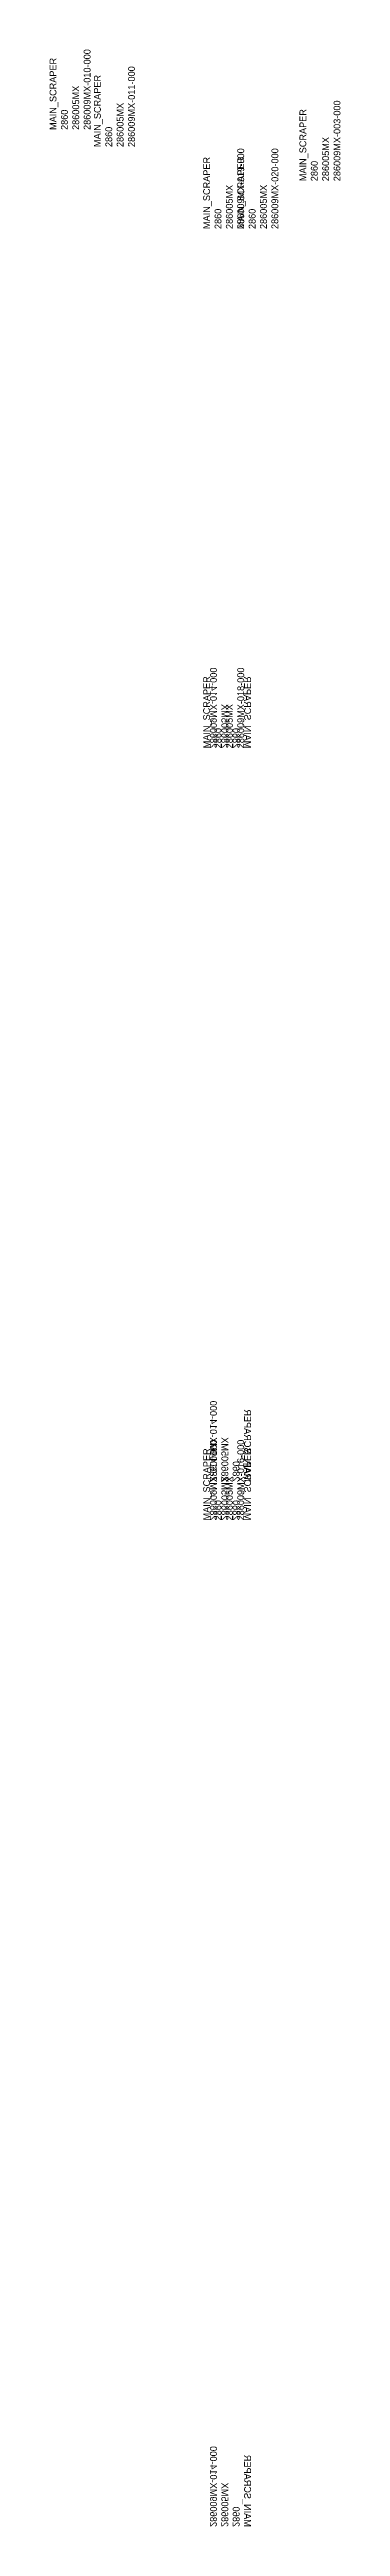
# Model space of a CAD drawing. Header units: millimetres. Extents: x 32072 to 32890, y 14147 to 25940.
# Drawn here: x 32462 to 32888, y 22315 to 25940 of the extents above; entities that cross this region are included whole.
import ezdxf

# ---------------------------------------------------------------- set-up
doc = ezdxf.new("R2010")
doc.units = ezdxf.units.MM
doc.layers.add('286009MX', color=42, linetype='Continuous')

# ---------------------------------------------------------------- blocks, each defined once
blk = doc.blocks.new('286009MX-014-000')
at = {"flags": 4}
for tag, p in [('AREA_NAME', (0, 0)), ('AREA_NUMBER', (0, -16.7)), ('ASSEMBLY_DRAWING', (0, -33.3)), ('COMPONENT_TAG', (0, -50))]:
    blk.add_attdef(tag, p, '', height=10, dxfattribs=at)
blk = doc.blocks.new('286009MX-016-000')
at = {"flags": 4}
for tag, p in [('AREA_NAME', (0, 0)), ('AREA_NUMBER', (0, -16.7)), ('ASSEMBLY_DRAWING', (0, -33.3)), ('COMPONENT_TAG', (0, -50))]:
    blk.add_attdef(tag, p, '', height=10, dxfattribs=at)
blk = doc.blocks.new('286009MX-003-000')
at = {"flags": 4}
for tag, p in [('AREA_NAME', (0, 0)), ('AREA_NUMBER', (0, -16.7)), ('ASSEMBLY_DRAWING', (0, -33.3)), ('COMPONENT_TAG', (0, -50))]:
    blk.add_attdef(tag, p, '', height=10, dxfattribs=at)
blk = doc.blocks.new('286009MX-018-000')
at = {"flags": 4}
for tag, p in [('AREA_NAME', (0, 0)), ('AREA_NUMBER', (0, -16.7)), ('ASSEMBLY_DRAWING', (0, -33.3)), ('COMPONENT_TAG', (0, -50))]:
    blk.add_attdef(tag, p, '', height=10, dxfattribs=at)
blk = doc.blocks.new('286009MX-019-000')
at = {"flags": 4}
for tag, p in [('AREA_NAME', (0, 0)), ('AREA_NUMBER', (0, -16.7)), ('ASSEMBLY_DRAWING', (0, -33.3)), ('COMPONENT_TAG', (0, -50))]:
    blk.add_attdef(tag, p, '', height=10, dxfattribs=at)
blk = doc.blocks.new('286009MX-020-000')
at = {"flags": 4}
for tag, p in [('AREA_NAME', (0, 0)), ('AREA_NUMBER', (0, -16.7)), ('ASSEMBLY_DRAWING', (0, -33.3)), ('COMPONENT_TAG', (0, -50))]:
    blk.add_attdef(tag, p, '', height=10, dxfattribs=at)
blk = doc.blocks.new('286009MX-011-000')
at = {"flags": 4}
for tag, p in [('AREA_NAME', (0, 0)), ('AREA_NUMBER', (0, -16.7)), ('ASSEMBLY_DRAWING', (0, -33.3)), ('COMPONENT_TAG', (0, -50))]:
    blk.add_attdef(tag, p, '', height=10, dxfattribs=at)
blk = doc.blocks.new('286009MX-010-000')
at = {"flags": 4}
for tag, p in [('AREA_NAME', (0, 0)), ('AREA_NUMBER', (0, -16.7)), ('ASSEMBLY_DRAWING', (0, -33.3)), ('COMPONENT_TAG', (0, -50))]:
    blk.add_attdef(tag, p, '', height=10, dxfattribs=at)

msp = doc.modelspace()

# ---------------------------------------------------------------- block references
at = {"layer": '286009MX'}
ref = msp.add_blockref('286009MX-010-000', (32472, 25822.5, 8048), dxfattribs=dict(at, rotation=90))
ref.add_attrib('COMPONENT_TAG', '286009MX-010-000', (32522, 25822.5, 8048), dxfattribs={"layer": '0', "height": 10, "rotation": 90})
ref.add_attrib('AREA_NAME', 'MAIN_SCRAPER', (32472, 25822.5, 8048), dxfattribs={"layer": '0', "height": 10, "rotation": 90})
ref.add_attrib('AREA_NUMBER', '2860', (32488.7, 25822.5, 8048), dxfattribs={"layer": '0', "height": 10, "rotation": 90})
ref.add_attrib('ASSEMBLY_DRAWING', '286005MX', (32505.3, 25822.5, 8048), dxfattribs={"layer": '0', "height": 10, "rotation": 90})
ref = msp.add_blockref('286009MX-011-000', (32537, 25797.5, 8035), dxfattribs=dict(at, rotation=90))
ref.add_attrib('COMPONENT_TAG', '286009MX-011-000', (32587, 25797.5, 8035), dxfattribs={"layer": '0', "height": 10, "rotation": 90})
ref.add_attrib('ASSEMBLY_DRAWING', '286005MX', (32570.3, 25797.5, 8035), dxfattribs={"layer": '0', "height": 10, "rotation": 90})
ref.add_attrib('AREA_NUMBER', '2860', (32553.7, 25797.5, 8035), dxfattribs={"layer": '0', "height": 10, "rotation": 90})
ref.add_attrib('AREA_NAME', 'MAIN_SCRAPER', (32537, 25797.5, 8035), dxfattribs={"layer": '0', "height": 10, "rotation": 90})
ref = msp.add_blockref('286009MX-003-000', (32838, 25747.5, 8045), dxfattribs=dict(at, rotation=90))
ref.add_attrib('COMPONENT_TAG', '286009MX-003-000', (32888, 25747.5, 8045), dxfattribs={"layer": '0', "height": 10, "rotation": 90})
ref.add_attrib('ASSEMBLY_DRAWING', '286005MX', (32871.3, 25747.5, 8045), dxfattribs={"layer": '0', "height": 10, "rotation": 90})
ref.add_attrib('AREA_NUMBER', '2860', (32854.7, 25747.5, 8045), dxfattribs={"layer": '0', "height": 10, "rotation": 90})
ref.add_attrib('AREA_NAME', 'MAIN_SCRAPER', (32838, 25747.5, 8045), dxfattribs={"layer": '0', "height": 10, "rotation": 90})
ref = msp.add_blockref('286009MX-019-000', (32697, 25677.5, 7237), dxfattribs=dict(at, rotation=90))
ref.add_attrib('AREA_NUMBER', '2860', (32713.7, 25677.5, 7237), dxfattribs={"layer": '0', "height": 10, "rotation": 90})
ref.add_attrib('COMPONENT_TAG', '286009MX-019-000', (32747, 25677.5, 7237), dxfattribs={"layer": '0', "height": 10, "rotation": 90})
ref.add_attrib('ASSEMBLY_DRAWING', '286005MX', (32730.3, 25677.5, 7237), dxfattribs={"layer": '0', "height": 10, "rotation": 90})
ref.add_attrib('AREA_NAME', 'MAIN_SCRAPER', (32697, 25677.5, 7237), dxfattribs={"layer": '0', "height": 10, "rotation": 90})
ref = msp.add_blockref('286009MX-020-000', (32747, 25677.5, 7237), dxfattribs=dict(at, rotation=90))
ref.add_attrib('COMPONENT_TAG', '286009MX-020-000', (32797, 25677.5, 7237), dxfattribs={"layer": '0', "height": 10, "rotation": 90})
ref.add_attrib('AREA_NUMBER', '2860', (32763.7, 25677.5, 7237), dxfattribs={"layer": '0', "height": 10, "rotation": 90})
ref.add_attrib('ASSEMBLY_DRAWING', '286005MX', (32780.3, 25677.5, 7237), dxfattribs={"layer": '0', "height": 10, "rotation": 90})
ref.add_attrib('AREA_NAME', 'MAIN_SCRAPER', (32747, 25677.5, 7237), dxfattribs={"layer": '0', "height": 10, "rotation": 90})
ref = msp.add_blockref('286009MX-018-000', (32697, 24917.5, 7237), dxfattribs=dict(at, rotation=90))
ref.add_attrib('AREA_NUMBER', '2860', (32713.7, 24917.5, 7237), dxfattribs={"layer": '0', "height": 10, "rotation": 90})
ref.add_attrib('COMPONENT_TAG', '286009MX-018-000', (32747, 24917.5, 7237), dxfattribs={"layer": '0', "height": 10, "rotation": 90})
ref.add_attrib('ASSEMBLY_DRAWING', '286005MX', (32730.3, 24917.5, 7237), dxfattribs={"layer": '0', "height": 10, "rotation": 90})
ref.add_attrib('AREA_NAME', 'MAIN_SCRAPER', (32697, 24917.5, 7237), dxfattribs={"layer": '0', "height": 10, "rotation": 90})
ref = msp.add_blockref('286009MX-014-000', (32747, 24917.5, 7247), dxfattribs=dict(at, xscale=-1, rotation=270))
ref.add_attrib('COMPONENT_TAG', '286009MX-014-000', (32697, 24917.5, 7247), dxfattribs={"layer": '0', "height": 10, "rotation": 270, "text_generation_flag": 2})
ref.add_attrib('ASSEMBLY_DRAWING', '286005MX', (32713.7, 24917.5, 7247), dxfattribs={"layer": '0', "height": 10, "rotation": 270, "text_generation_flag": 2})
ref.add_attrib('AREA_NUMBER', '2860', (32730.3, 24917.5, 7247), dxfattribs={"layer": '0', "height": 10, "rotation": 270, "text_generation_flag": 2})
ref.add_attrib('AREA_NAME', 'MAIN_SCRAPER', (32747, 24917.5, 7247), dxfattribs={"layer": '0', "height": 10, "rotation": 270, "text_generation_flag": 2})
ref = msp.add_blockref('286009MX-014-000', (32747, 23844.5, 8112), dxfattribs=dict(at, xscale=-1, rotation=270))
ref.add_attrib('COMPONENT_TAG', '286009MX-014-000', (32697, 23844.5, 8112), dxfattribs={"layer": '0', "height": 10, "rotation": 270, "text_generation_flag": 2})
ref.add_attrib('ASSEMBLY_DRAWING', '286005MX', (32713.7, 23844.5, 8112), dxfattribs={"layer": '0', "height": 10, "rotation": 270, "text_generation_flag": 2})
ref.add_attrib('AREA_NUMBER', '2860', (32730.3, 23844.5, 8112), dxfattribs={"layer": '0', "height": 10, "rotation": 270, "text_generation_flag": 2})
ref.add_attrib('AREA_NAME', 'MAIN_SCRAPER', (32747, 23844.5, 8112), dxfattribs={"layer": '0', "height": 10, "rotation": 270, "text_generation_flag": 2})
ref = msp.add_blockref('286009MX-016-000', (32697, 23787.5, 7102), dxfattribs=dict(at, rotation=90))
ref.add_attrib('AREA_NUMBER', '2860', (32713.7, 23787.5, 7102), dxfattribs={"layer": '0', "height": 10, "rotation": 90})
ref.add_attrib('COMPONENT_TAG', '286009MX-016-000', (32747, 23787.5, 7102), dxfattribs={"layer": '0', "height": 10, "rotation": 90})
ref.add_attrib('ASSEMBLY_DRAWING', '286005MX', (32730.3, 23787.5, 7102), dxfattribs={"layer": '0', "height": 10, "rotation": 90})
ref.add_attrib('AREA_NAME', 'MAIN_SCRAPER', (32697, 23787.5, 7102), dxfattribs={"layer": '0', "height": 10, "rotation": 90})
ref = msp.add_blockref('286009MX-014-000', (32747, 23787.5, 7102), dxfattribs=dict(at, xscale=-1, rotation=270))
ref.add_attrib('COMPONENT_TAG', '286009MX-014-000', (32697, 23787.5, 7102), dxfattribs={"layer": '0', "height": 10, "rotation": 270, "text_generation_flag": 2})
ref.add_attrib('ASSEMBLY_DRAWING', '286005MX', (32713.7, 23787.5, 7102), dxfattribs={"layer": '0', "height": 10, "rotation": 270, "text_generation_flag": 2})
ref.add_attrib('AREA_NUMBER', '2860', (32730.3, 23787.5, 7102), dxfattribs={"layer": '0', "height": 10, "rotation": 270, "text_generation_flag": 2})
ref.add_attrib('AREA_NAME', 'MAIN_SCRAPER', (32747, 23787.5, 7102), dxfattribs={"layer": '0', "height": 10, "rotation": 270, "text_generation_flag": 2})
ref = msp.add_blockref('286009MX-014-000', (32747, 22314.5, 8112), dxfattribs=dict(at, xscale=-1, rotation=270))
ref.add_attrib('COMPONENT_TAG', '286009MX-014-000', (32697, 22314.5, 8112), dxfattribs={"layer": '0', "height": 10, "rotation": 270, "text_generation_flag": 2})
ref.add_attrib('ASSEMBLY_DRAWING', '286005MX', (32713.7, 22314.5, 8112), dxfattribs={"layer": '0', "height": 10, "rotation": 270, "text_generation_flag": 2})
ref.add_attrib('AREA_NUMBER', '2860', (32730.3, 22314.5, 8112), dxfattribs={"layer": '0', "height": 10, "rotation": 270, "text_generation_flag": 2})
ref.add_attrib('AREA_NAME', 'MAIN_SCRAPER', (32747, 22314.5, 8112), dxfattribs={"layer": '0', "height": 10, "rotation": 270, "text_generation_flag": 2})

doc.saveas('drawing.dxf')
